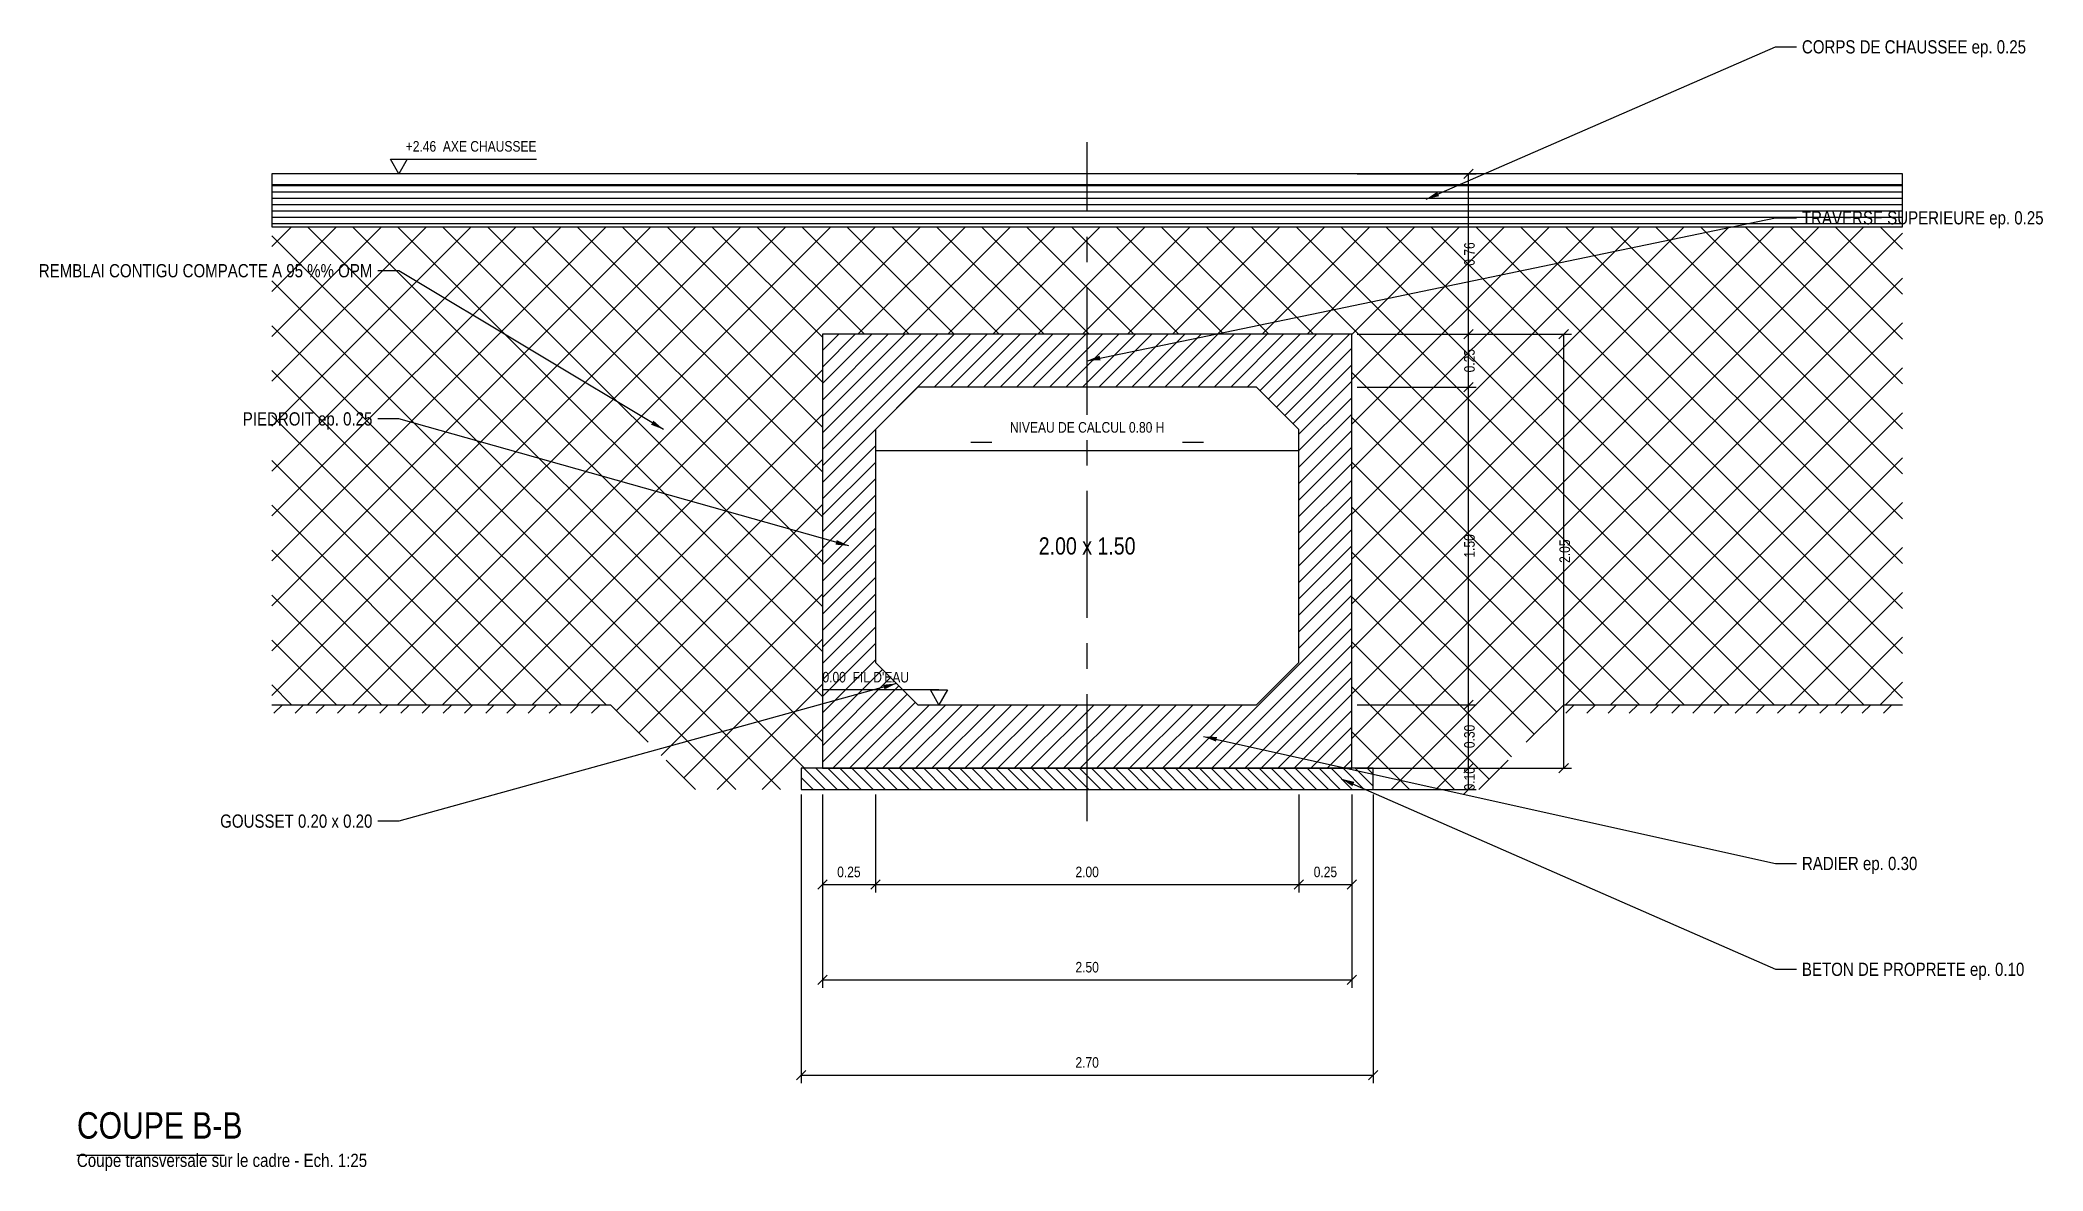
# Model space of a CAD drawing. Extents: x 0 to 110, y 0 to 23.
# Drawn here: x 48.68 to 58.14, y 0 to 5.34 of the extents above; entities that cross this region are included whole.
import ezdxf
from ezdxf.enums import TextEntityAlignment as Align

# ---------------------------------------------------------------- set-up
doc = ezdxf.new("R2010")
doc.units = 0
doc.linetypes.add('AXE', pattern=[0.96, 0.6, -0.12, 0.12, -0.12])
doc.linetypes.add('TIRETS', pattern=[0.37, 0.25, -0.12])
for name, color, linetype in [('01_AXES', 1, 'AXE'), ('02_BETON', 7, 'CONTINUOUS'), ('03_BETON_CACHE', 8, 'TIRETS'), ('04_HACHURES', 9, 'CONTINUOUS'), ('05_TERRAIN', 3, 'CONTINUOUS'), ('06_REMBLAI', 42, 'CONTINUOUS'), ('07_CHAUSSEE', 8, 'CONTINUOUS'), ('10_COTATION', 4, 'CONTINUOUS'), ('11_TEXTE', 7, 'CONTINUOUS'), ('13_EAU', 5, 'CONTINUOUS')]:
    doc.layers.add(name, color=color, linetype=linetype)
doc.styles.get("Standard").update_dxf_attribs({"font": 'txt', "width": 0.85})

msp = doc.modelspace()

# ---------------------------------------------------------------- texts
at = {"layer": '10_COTATION', "width": 0.85}
msp.add_text('+2.46  AXE CHAUSSEE', height=0.05, dxfattribs=at).set_placement((51.0275, 4.8), align=Align.BOTTOM_RIGHT)
for s, p in [('0.76', (55.4075, 4.33125)), ('0.25', (55.4075, 3.8275)), ('1.50', (55.4075, 2.9525)), ('2.05', (55.8575, 2.9275)), ('0.30', (55.4075, 2.0525)), ('0.10', (55.4075, 1.8525))]:
    msp.add_text(s, height=0.05, rotation=90, dxfattribs=at).set_placement(p, align=Align.TOP_CENTER)
msp.add_text("0.00  FIL D'EAU", height=0.05, dxfattribs=at).set_placement((52.3775, 2.2925), align=Align.BOTTOM_LEFT)
for s, p in [('0.25', (52.5025, 1.3725)), ('2.00', (53.6275, 1.3725)), ('0.25', (54.7525, 1.3725)), ('2.50', (53.6275, 0.9225)), ('2.70', (53.6275, 0.4725))]:
    msp.add_text(s, height=0.05, dxfattribs=at).set_placement(p, align=Align.BOTTOM_CENTER)
at = {"layer": '11_TEXTE', "width": 0.85}
for s, p in [('CORPS DE CHAUSSEE ep. 0.25', (57.0025, 5.31)), ('TRAVERSE SUPERIEURE ep. 0.25', (57.0025, 4.5025)), ('RADIER ep. 0.30', (57.0025, 1.4525)), ('BETON DE PROPRETE ep. 0.10', (57.0025, 0.9525))]:
    msp.add_text(s, height=0.0625, dxfattribs=at).set_placement(p, align=Align.MIDDLE_LEFT)
for s, p in [('REMBLAI CONTIGU COMPACTE A 95 %% OPM', (50.2525, 4.2525)), ('PIEDROIT ep. 0.25', (50.2525, 3.5525)), ('GOUSSET 0.20 x 0.20', (50.2525, 1.6525))]:
    msp.add_text(s, height=0.0625, dxfattribs=at).set_placement(p, align=Align.MIDDLE_RIGHT)
msp.add_text('2.00 x 1.50', height=0.08125, dxfattribs=at).set_placement((53.6275, 2.9525), align=Align.MIDDLE_CENTER)
for s, height, p in [('COUPE B-B', 0.125, (48.8575, 0.115)), ('Coupe transversale sur le cadre - Ech. 1:25', 0.0625, (48.8575, 0))]:
    msp.add_text(s, height=height, dxfattribs=at).set_placement(p, align=Align.BOTTOM_LEFT)
at = {"layer": '13_EAU', "width": 0.85}
msp.add_text('NIVEAU DE CALCUL 0.80 H', height=0.05, dxfattribs=at).set_placement((53.6275, 3.4725), align=Align.BOTTOM_CENTER)

# ---------------------------------------------------------------- linework, layer by layer
at = {"layer": '01_AXES'}
msp.add_line((53.6275, 1.6525), (53.6275, 4.86), dxfattribs=at)
at = {"layer": '02_BETON'}
for points in [[(52.3775, 1.9025), (54.8775, 1.9025), (54.8775, 3.9525), (52.3775, 3.9525)], [(52.6275, 2.4025), (52.8275, 2.2025), (54.4275, 2.2025), (54.6275, 2.4025), (54.6275, 3.5025), (54.4275, 3.7025), (52.8275, 3.7025), (52.6275, 3.5025)], [(52.2775, 1.8025), (54.9775, 1.8025), (54.9775, 1.9025), (52.2775, 1.9025)]]:
    msp.add_lwpolyline(points, close=True, dxfattribs=at)
at = {"layer": '03_BETON_CACHE'}
for points in [[(51.3775, 2.2025), (51.7775, 1.8025)], [(55.8775, 2.2025), (55.4775, 1.8025)]]:
    msp.add_lwpolyline(points, dxfattribs=at)
at = {"layer": '04_HACHURES'}
for p, q in [((52.3775, 3.252696), (53.077304, 3.9525)), ((52.3775, 3.330478), (52.999522, 3.9525)), ((52.3775, 3.40826), (52.92174, 3.9525)), ((52.3775, 3.486042), (52.843958, 3.9525)), ((52.3775, 3.563823), (52.766177, 3.9525)), ((52.3775, 3.641605), (52.688395, 3.9525)), ((52.3775, 3.719387), (52.610613, 3.9525)), ((52.3775, 3.797169), (52.532831, 3.9525)), ((52.3775, 3.87495), (52.45505, 3.9525)), ((52.905085, 3.7025), (53.155085, 3.9525)), ((52.982867, 3.7025), (53.232867, 3.9525)), ((53.060649, 3.7025), (53.310649, 3.9525)), ((53.138431, 3.7025), (53.388431, 3.9525)), ((53.216212, 3.7025), (53.466212, 3.9525)), ((53.293994, 3.7025), (53.543994, 3.9525)), ((53.371776, 3.7025), (53.621776, 3.9525)), ((53.449558, 3.7025), (53.699558, 3.9525)), ((53.527339, 3.7025), (53.777339, 3.9525)), ((53.605121, 3.7025), (53.855121, 3.9525)), ((53.682903, 3.7025), (53.932903, 3.9525)), ((53.760685, 3.7025), (54.010685, 3.9525)), ((53.838466, 3.7025), (54.088466, 3.9525)), ((53.916248, 3.7025), (54.166248, 3.9525)), ((53.99403, 3.7025), (54.24403, 3.9525)), ((54.071812, 3.7025), (54.321812, 3.9525)), ((54.149593, 3.7025), (54.399593, 3.9525)), ((54.227375, 3.7025), (54.477375, 3.9525)), ((54.305157, 3.7025), (54.555157, 3.9525)), ((54.382938, 3.7025), (54.632938, 3.9525)), ((54.44411, 3.68589), (54.71072, 3.9525)), ((54.483001, 3.646999), (54.788502, 3.9525)), ((54.521892, 3.608108), (54.866284, 3.9525)), ((54.560783, 3.569217), (54.8775, 3.885935)), ((54.599674, 3.530326), (54.8775, 3.808153)), ((54.6275, 3.480371), (54.8775, 3.730371)), ((54.6275, 3.402589), (54.8775, 3.652589)), ((54.6275, 3.324808), (54.8775, 3.574808)), ((52.3775, 3.174915), (52.6275, 3.424915)), ((54.6275, 3.247026), (54.8775, 3.497026)), ((54.6275, 3.169244), (54.8775, 3.419244)), ((52.3775, 3.097133), (52.6275, 3.347133)), ((54.6275, 3.091462), (54.8775, 3.341462)), ((52.3775, 3.019351), (52.6275, 3.269351)), ((54.6275, 3.013681), (54.8775, 3.263681)), ((52.3775, 2.941569), (52.6275, 3.191569)), ((54.6275, 2.935899), (54.8775, 3.185899)), ((52.3775, 2.863788), (52.6275, 3.113788)), ((52.3775, 2.786006), (52.6275, 3.036006)), ((54.6275, 2.858117), (54.8775, 3.108117)), ((54.6275, 2.780335), (54.8775, 3.030335)), ((52.3775, 2.708224), (52.6275, 2.958224)), ((54.6275, 2.702554), (54.8775, 2.952554)), ((52.3775, 2.630442), (52.6275, 2.880442)), ((54.6275, 2.624772), (54.8775, 2.874772)), ((52.3775, 2.552661), (52.6275, 2.802661)), ((54.6275, 2.54699), (54.8775, 2.79699)), ((52.3775, 2.474879), (52.6275, 2.724879)), ((54.6275, 2.469208), (54.8775, 2.719208)), ((52.3775, 2.397097), (52.6275, 2.647097)), ((52.3775, 2.319315), (52.6275, 2.569315)), ((54.138573, 1.9025), (54.8775, 2.641427)), ((54.216355, 1.9025), (54.8775, 2.563645)), ((52.3775, 2.241534), (52.6275, 2.491534)), ((54.294137, 1.9025), (54.8775, 2.485863)), ((52.3775, 2.163752), (52.6275, 2.413752)), ((52.3775, 2.08597), (52.660765, 2.369235)), ((54.371919, 1.9025), (54.8775, 2.408081)), ((52.3775, 2.008188), (52.699656, 2.330344)), ((52.3775, 1.930407), (52.738547, 2.291453)), ((54.4497, 1.9025), (54.8775, 2.3303)), ((52.427375, 1.9025), (52.777438, 2.252562)), ((52.505157, 1.9025), (52.816328, 2.213672)), ((52.582938, 1.9025), (52.882938, 2.2025)), ((52.66072, 1.9025), (52.96072, 2.2025)), ((52.738502, 1.9025), (53.038502, 2.2025)), ((52.816284, 1.9025), (53.116284, 2.2025)), ((52.894065, 1.9025), (53.194065, 2.2025)), ((52.971847, 1.9025), (53.271847, 2.2025)), ((53.049629, 1.9025), (53.349629, 2.2025)), ((53.127411, 1.9025), (53.427411, 2.2025)), ((53.205192, 1.9025), (53.505192, 2.2025)), ((53.282974, 1.9025), (53.582974, 2.2025)), ((53.360756, 1.9025), (53.660756, 2.2025)), ((53.438538, 1.9025), (53.738538, 2.2025)), ((53.516319, 1.9025), (53.816319, 2.2025)), ((53.594101, 1.9025), (53.894101, 2.2025)), ((53.671883, 1.9025), (53.971883, 2.2025)), ((53.749665, 1.9025), (54.049665, 2.2025)), ((53.827446, 1.9025), (54.127446, 2.2025)), ((53.905228, 1.9025), (54.205228, 2.2025)), ((53.98301, 1.9025), (54.28301, 2.2025)), ((54.060792, 1.9025), (54.360792, 2.2025)), ((54.527482, 1.9025), (54.8775, 2.252518)), ((54.605264, 1.9025), (54.8775, 2.174736)), ((54.683046, 1.9025), (54.8775, 2.096954)), ((54.760827, 1.9025), (54.8775, 2.019173)), ((52.390494, 1.8025), (52.290494, 1.9025)), ((52.447063, 1.8025), (52.347063, 1.9025)), ((52.503631, 1.8025), (52.403631, 1.9025)), ((52.5602, 1.8025), (52.4602, 1.9025)), ((52.616768, 1.8025), (52.516768, 1.9025)), ((52.673337, 1.8025), (52.573337, 1.9025)), ((52.729905, 1.8025), (52.629905, 1.9025)), ((52.786474, 1.8025), (52.686474, 1.9025)), ((52.843043, 1.8025), (52.743043, 1.9025)), ((52.899611, 1.8025), (52.799611, 1.9025)), ((52.95618, 1.8025), (52.85618, 1.9025)), ((53.012748, 1.8025), (52.912748, 1.9025)), ((53.069317, 1.8025), (52.969317, 1.9025)), ((53.125885, 1.8025), (53.025885, 1.9025)), ((53.182454, 1.8025), (53.082454, 1.9025)), ((53.239022, 1.8025), (53.139022, 1.9025)), ((53.295591, 1.8025), (53.195591, 1.9025)), ((53.352159, 1.8025), (53.252159, 1.9025)), ((53.408728, 1.8025), (53.308728, 1.9025)), ((53.465297, 1.8025), (53.365297, 1.9025)), ((53.521865, 1.8025), (53.421865, 1.9025)), ((53.578434, 1.8025), (53.478434, 1.9025)), ((53.635002, 1.8025), (53.535002, 1.9025)), ((53.691571, 1.8025), (53.591571, 1.9025)), ((53.748139, 1.8025), (53.648139, 1.9025)), ((53.804708, 1.8025), (53.704708, 1.9025)), ((53.861276, 1.8025), (53.761276, 1.9025)), ((53.917845, 1.8025), (53.817845, 1.9025)), ((53.974413, 1.8025), (53.874413, 1.9025)), ((54.030982, 1.8025), (53.930982, 1.9025)), ((54.087551, 1.8025), (53.987551, 1.9025)), ((54.144119, 1.8025), (54.044119, 1.9025)), ((54.200688, 1.8025), (54.100688, 1.9025)), ((54.257256, 1.8025), (54.157256, 1.9025)), ((54.313825, 1.8025), (54.213825, 1.9025)), ((54.370393, 1.8025), (54.270393, 1.9025)), ((54.426962, 1.8025), (54.326962, 1.9025)), ((54.48353, 1.8025), (54.38353, 1.9025)), ((54.540099, 1.8025), (54.440099, 1.9025)), ((54.596667, 1.8025), (54.496667, 1.9025)), ((54.653236, 1.8025), (54.553236, 1.9025)), ((54.709804, 1.8025), (54.609804, 1.9025)), ((54.766373, 1.8025), (54.666373, 1.9025)), ((54.822942, 1.8025), (54.722942, 1.9025)), ((54.87951, 1.8025), (54.77951, 1.9025)), ((54.936079, 1.8025), (54.836079, 1.9025)), ((54.838609, 1.9025), (54.8775, 1.941391)), ((54.9775, 1.817647), (54.892647, 1.9025)), ((54.9775, 1.874216), (54.949216, 1.9025)), ((52.333926, 1.8025), (52.2775, 1.858926))]:
    msp.add_line(p, q, dxfattribs=at)
at = {"layer": '05_TERRAIN'}
for p, q in [((49.8275, 2.2025), (49.7875, 2.1625)), ((49.9275, 2.2025), (49.8875, 2.1625)), ((50.0275, 2.2025), (49.9875, 2.1625)), ((50.1275, 2.2025), (50.0875, 2.1625)), ((50.2275, 2.2025), (50.1875, 2.1625)), ((50.3275, 2.2025), (50.2875, 2.1625)), ((50.4275, 2.2025), (50.3875, 2.1625)), ((50.5275, 2.2025), (50.4875, 2.1625)), ((50.6275, 2.2025), (50.5875, 2.1625)), ((50.7275, 2.2025), (50.6875, 2.1625)), ((50.8275, 2.2025), (50.7875, 2.1625)), ((50.9275, 2.2025), (50.8875, 2.1625)), ((51.0275, 2.2025), (50.9875, 2.1625)), ((51.1275, 2.2025), (51.0875, 2.1625)), ((51.2275, 2.2025), (51.1875, 2.1625)), ((51.3275, 2.2025), (51.2875, 2.1625)), ((55.9275, 2.2025), (55.8875, 2.1625)), ((56.0275, 2.2025), (55.9875, 2.1625)), ((56.1275, 2.2025), (56.0875, 2.1625)), ((56.2275, 2.2025), (56.1875, 2.1625)), ((56.3275, 2.2025), (56.2875, 2.1625)), ((56.4275, 2.2025), (56.3875, 2.1625)), ((56.5275, 2.2025), (56.4875, 2.1625)), ((56.6275, 2.2025), (56.5875, 2.1625)), ((56.7275, 2.2025), (56.6875, 2.1625)), ((56.8275, 2.2025), (56.7875, 2.1625)), ((56.9275, 2.2025), (56.8875, 2.1625)), ((57.0275, 2.2025), (56.9875, 2.1625)), ((57.1275, 2.2025), (57.0875, 2.1625)), ((57.2275, 2.2025), (57.1875, 2.1625)), ((57.3275, 2.2025), (57.2875, 2.1625)), ((57.4275, 2.2025), (57.3875, 2.1625))]:
    msp.add_line(p, q, dxfattribs=at)
for points in [[(49.7775, 2.2025), (51.3775, 2.2025)], [(55.8775, 2.2025), (57.4775, 2.2025)]]:
    msp.add_lwpolyline(points, dxfattribs=at)
at = {"layer": '06_REMBLAI'}
for p, q in [((49.7775, 2.245319), (51.992181, 4.46)), ((49.7775, 2.457451), (51.780049, 4.46)), ((49.7775, 2.669583), (51.567917, 4.46)), ((49.7775, 2.881715), (51.355785, 4.46)), ((49.7775, 3.093847), (51.143653, 4.46)), ((49.7775, 3.305979), (50.931521, 4.46)), ((49.7775, 3.518111), (50.719389, 4.46)), ((49.7775, 3.730243), (50.507257, 4.46)), ((49.7775, 3.942376), (50.295124, 4.46)), ((49.7775, 4.154508), (50.082992, 4.46)), ((49.7775, 4.36664), (49.87086, 4.46)), ((49.946813, 2.2025), (52.204313, 4.46)), ((52.3775, 2.029313), (49.946813, 4.46)), ((50.158945, 2.2025), (52.416445, 4.46)), ((52.3775, 2.241445), (50.158945, 4.46)), ((50.371077, 2.2025), (52.628577, 4.46)), ((52.3775, 2.453577), (50.371077, 4.46)), ((50.583209, 2.2025), (52.840709, 4.46)), ((52.3775, 2.665709), (50.583209, 4.46)), ((52.3775, 2.877841), (50.795341, 4.46)), ((52.3775, 3.089973), (51.007473, 4.46)), ((52.3775, 3.302105), (51.219605, 4.46)), ((52.3775, 3.514237), (51.431737, 4.46)), ((52.3775, 3.726369), (51.643869, 4.46)), ((52.3775, 3.938501), (51.856001, 4.46)), ((52.575633, 3.9525), (52.068133, 4.46)), ((52.787765, 3.9525), (52.280265, 4.46)), ((52.999897, 3.9525), (52.492397, 4.46)), ((52.545341, 3.9525), (53.052841, 4.46)), ((53.212029, 3.9525), (52.704529, 4.46)), ((52.757473, 3.9525), (53.264973, 4.46)), ((53.424161, 3.9525), (52.916661, 4.46)), ((52.969605, 3.9525), (53.477105, 4.46)), ((53.636293, 3.9525), (53.128793, 4.46)), ((53.181737, 3.9525), (53.689237, 4.46)), ((53.848425, 3.9525), (53.340925, 4.46)), ((53.393869, 3.9525), (53.901369, 4.46)), ((54.060557, 3.9525), (53.553057, 4.46)), ((53.606001, 3.9525), (54.113501, 4.46)), ((54.272689, 3.9525), (53.765189, 4.46)), ((53.818133, 3.9525), (54.325633, 4.46)), ((54.484821, 3.9525), (53.977321, 4.46)), ((54.030265, 3.9525), (54.537765, 4.46)), ((54.696953, 3.9525), (54.189453, 4.46)), ((54.242397, 3.9525), (54.749897, 4.46)), ((56.659086, 2.2025), (54.401586, 4.46)), ((54.454529, 3.9525), (54.962029, 4.46)), ((56.871218, 2.2025), (54.613718, 4.46)), ((54.666661, 3.9525), (55.174161, 4.46)), ((57.08335, 2.2025), (54.82585, 4.46)), ((54.8775, 2.042018), (57.295482, 4.46)), ((54.8775, 2.25415), (57.08335, 4.46)), ((54.8775, 2.466282), (56.871218, 4.46)), ((54.8775, 2.678414), (56.659086, 4.46)), ((54.8775, 2.890547), (56.446953, 4.46)), ((54.8775, 3.102679), (56.234821, 4.46)), ((54.8775, 3.314811), (56.022689, 4.46)), ((54.8775, 3.526943), (55.810557, 4.46)), ((54.8775, 3.739075), (55.598425, 4.46)), ((54.8775, 3.951207), (55.386293, 4.46)), ((57.295482, 2.2025), (55.037982, 4.46)), ((57.4775, 2.232614), (55.250114, 4.46)), ((57.4775, 2.444746), (55.462246, 4.46)), ((57.4775, 2.656878), (55.674378, 4.46)), ((57.4775, 2.86901), (55.88651, 4.46)), ((57.4775, 3.081142), (56.098642, 4.46)), ((57.4775, 3.293274), (56.310774, 4.46)), ((57.4775, 3.505406), (56.522906, 4.46)), ((57.4775, 3.717538), (56.735038, 4.46)), ((57.4775, 3.92967), (56.94717, 4.46)), ((57.4775, 4.141802), (57.159302, 4.46)), ((57.4775, 4.353934), (57.371434, 4.46)), ((52.292181, 1.9025), (49.7775, 4.417181)), ((54.950114, 1.9025), (57.4775, 4.429886)), ((52.180049, 1.8025), (49.7775, 4.205049)), ((55.062246, 1.8025), (57.4775, 4.217754)), ((51.967917, 1.8025), (49.7775, 3.992917)), ((55.274378, 1.8025), (57.4775, 4.005622)), ((50.795341, 2.2025), (52.3775, 3.784659)), ((55.88651, 2.2025), (57.4775, 3.79349)), ((51.355785, 2.2025), (49.7775, 3.780785)), ((56.446953, 2.2025), (54.8775, 3.771953)), ((51.143653, 2.2025), (49.7775, 3.568653)), ((51.007473, 2.2025), (52.3775, 3.572527)), ((56.234821, 2.2025), (54.8775, 3.559821)), ((56.098642, 2.2025), (57.4775, 3.581358)), ((50.931521, 2.2025), (49.7775, 3.356521)), ((51.219605, 2.2025), (52.3775, 3.360395)), ((56.022689, 2.2025), (54.8775, 3.347689)), ((56.310774, 2.2025), (57.4775, 3.369226)), ((50.719389, 2.2025), (49.7775, 3.144389)), ((51.404619, 2.175381), (52.3775, 3.148263)), ((55.844029, 2.169029), (54.8775, 3.135557)), ((56.522906, 2.2025), (57.4775, 3.157094)), ((50.507257, 2.2025), (49.7775, 2.932257)), ((51.510685, 2.069315), (52.3775, 2.936131)), ((56.735038, 2.2025), (57.4775, 2.944962)), ((55.737963, 2.062963), (54.8775, 2.923425)), ((50.295124, 2.2025), (49.7775, 2.720124)), ((51.616751, 1.963249), (52.3775, 2.723999)), ((55.631897, 1.956897), (54.8775, 2.711293)), ((56.94717, 2.2025), (57.4775, 2.73283)), ((50.082992, 2.2025), (49.7775, 2.507992)), ((51.722817, 1.857183), (52.3775, 2.511867)), ((55.525831, 1.850831), (54.8775, 2.499161)), ((57.159302, 2.2025), (57.4775, 2.520698)), ((49.87086, 2.2025), (49.7775, 2.29586)), ((51.880265, 1.8025), (52.3775, 2.299735)), ((55.362029, 1.8025), (54.8775, 2.287029)), ((57.371434, 2.2025), (57.4775, 2.308566)), ((52.092397, 1.8025), (52.3775, 2.087603)), ((55.149897, 1.8025), (54.8775, 2.074897))]:
    msp.add_line(p, q, dxfattribs=at)
at = {"layer": '07_CHAUSSEE'}
for p, q in [((49.7775, 4.66), (57.4775, 4.66)), ((49.7775, 4.655), (57.4775, 4.655)), ((49.7775, 4.625), (57.4775, 4.625)), ((49.7775, 4.595), (57.4775, 4.595)), ((49.7775, 4.565), (57.4775, 4.565)), ((49.7775, 4.535), (57.4775, 4.535)), ((49.7775, 4.505), (57.4775, 4.505)), ((49.7775, 4.475), (57.4775, 4.475))]:
    msp.add_line(p, q, dxfattribs=at)
msp.add_lwpolyline([(49.7775, 4.46), (57.4775, 4.46), (57.4775, 4.71), (49.7775, 4.71)], close=True, dxfattribs=at)
at = {"layer": '10_COTATION'}
for p, q in [((50.3775, 4.78), (51.0275, 4.78)), ((55.405403, 4.687903), (55.449597, 4.732097)), ((54.9025, 4.71), (55.465, 4.71)), ((55.4275, 3.9525), (55.4275, 4.71)), ((55.405403, 3.930403), (55.449597, 3.974597)), ((55.405403, 3.930403), (55.449597, 3.974597)), ((55.855403, 3.930403), (55.899597, 3.974597)), ((54.9025, 3.9525), (55.465, 3.9525)), ((54.9025, 3.9525), (55.915, 3.9525)), ((54.9025, 3.9525), (55.465, 3.9525)), ((55.4275, 3.7025), (55.4275, 3.9525)), ((55.8775, 1.9025), (55.8775, 3.9525)), ((54.9025, 3.7025), (55.465, 3.7025)), ((54.9025, 3.7025), (55.465, 3.7025)), ((55.405403, 3.680403), (55.449597, 3.724597)), ((55.405403, 3.680403), (55.449597, 3.724597)), ((55.4275, 2.2025), (55.4275, 3.7025)), ((52.9275, 2.2725), (52.3775, 2.2725)), ((54.9025, 2.2025), (55.465, 2.2025)), ((54.9025, 2.2025), (55.465, 2.2025)), ((55.405403, 2.180403), (55.449597, 2.224597)), ((55.405403, 2.180403), (55.449597, 2.224597)), ((55.4275, 1.9025), (55.4275, 2.2025)), ((54.9025, 1.9025), (55.465, 1.9025)), ((54.9025, 1.9025), (55.915, 1.9025)), ((54.9025, 1.9025), (55.465, 1.9025)), ((55.405403, 1.880403), (55.449597, 1.924597)), ((55.405403, 1.880403), (55.449597, 1.924597)), ((55.4275, 1.8025), (55.4275, 1.9025)), ((55.855403, 1.880403), (55.899597, 1.924597)), ((54.9025, 1.8025), (55.465, 1.8025)), ((55.405403, 1.780403), (55.449597, 1.824597)), ((52.2775, 1.7775), (52.2775, 0.415)), ((52.3775, 1.7775), (52.3775, 1.315)), ((52.3775, 1.7775), (52.3775, 0.865)), ((52.6275, 1.7775), (52.6275, 1.315)), ((52.6275, 1.7775), (52.6275, 1.315)), ((54.6275, 1.7775), (54.6275, 1.315)), ((54.6275, 1.7775), (54.6275, 1.315)), ((54.8775, 1.7775), (54.8775, 1.315)), ((54.8775, 1.7775), (54.8775, 0.865)), ((54.9775, 1.7775), (54.9775, 0.415)), ((52.355403, 1.330403), (52.399597, 1.374597)), ((52.3775, 1.3525), (52.6275, 1.3525)), ((52.605403, 1.330403), (52.649597, 1.374597)), ((52.605403, 1.330403), (52.649597, 1.374597)), ((52.6275, 1.3525), (54.6275, 1.3525)), ((54.605403, 1.330403), (54.649597, 1.374597)), ((54.605403, 1.330403), (54.649597, 1.374597)), ((54.6275, 1.3525), (54.8775, 1.3525)), ((54.855403, 1.330403), (54.899597, 1.374597)), ((52.355403, 0.880403), (52.399597, 0.924597)), ((52.3775, 0.9025), (54.8775, 0.9025)), ((54.855403, 0.880403), (54.899597, 0.924597)), ((52.255403, 0.430403), (52.299597, 0.474597)), ((54.955403, 0.430403), (54.999597, 0.474597)), ((52.2775, 0.4525), (54.9775, 0.4525))]:
    msp.add_line(p, q, dxfattribs=at)
for points in [[(50.3375, 4.78), (50.4175, 4.78), (50.3775, 4.71)], [(52.8875, 2.2725), (52.9675, 2.2725), (52.9275, 2.2025)]]:
    msp.add_lwpolyline(points, close=True, dxfattribs=at)
at = {"layer": '11_TEXTE'}
for p, q in [((55.2275, 4.59), (56.8775, 5.31)), ((56.8775, 5.31), (56.9775, 5.31)), ((53.6275, 3.8275), (56.8775, 4.5025)), ((56.8775, 4.5025), (56.9775, 4.5025)), ((50.3775, 4.2525), (50.2775, 4.2525)), ((51.6275, 3.5025), (50.3775, 4.2525)), ((50.3775, 3.5525), (50.2775, 3.5525)), ((52.5025, 2.9525), (50.3775, 3.5525)), ((52.7275, 2.3025), (50.3775, 1.6525)), ((54.1775, 2.0525), (56.8775, 1.4525)), ((54.8275, 1.8525), (56.8775, 0.9525)), ((50.3775, 1.6525), (50.2775, 1.6525)), ((56.8775, 1.4525), (56.9775, 1.4525)), ((56.8775, 0.9525), (56.9775, 0.9525)), ((48.8575, 0.075), (49.555, 0.075))]:
    msp.add_line(p, q, dxfattribs=at)
for points in [[(55.2275, 4.59), (55.289283, 4.604685), (55.280284, 4.625308)], [(53.6275, 3.8275), (53.690982, 3.829195), (53.686406, 3.851224)], [(51.6275, 3.5025), (51.579695, 3.544303), (51.568119, 3.525009)], [(52.5025, 2.9525), (52.445409, 2.98031), (52.439295, 2.958656)], [(52.7275, 2.3025), (52.664263, 2.296681), (52.670261, 2.274995)], [(54.1775, 2.0525), (54.236071, 2.02796), (54.240952, 2.049924)], [(54.8275, 1.8525), (54.880205, 1.817075), (54.88925, 1.837677)]]:
    msp.add_solid(points, dxfattribs=at)
at = {"layer": '13_EAU'}
for p, q in [((53.0775, 3.4425), (53.1775, 3.4425)), ((54.0775, 3.4425), (54.1775, 3.4425)), ((52.6275, 3.4025), (54.6275, 3.4025))]:
    msp.add_line(p, q, dxfattribs=at)

msp.set_redraw_order([(e.dxf.handle, doc.entitydb.next_handle()) for e in msp.query("TEXT MTEXT ATTDEF DIMENSION ARC_DIMENSION")])  # texts and dimensions are drawn at this point

doc.saveas('drawing.dxf')
